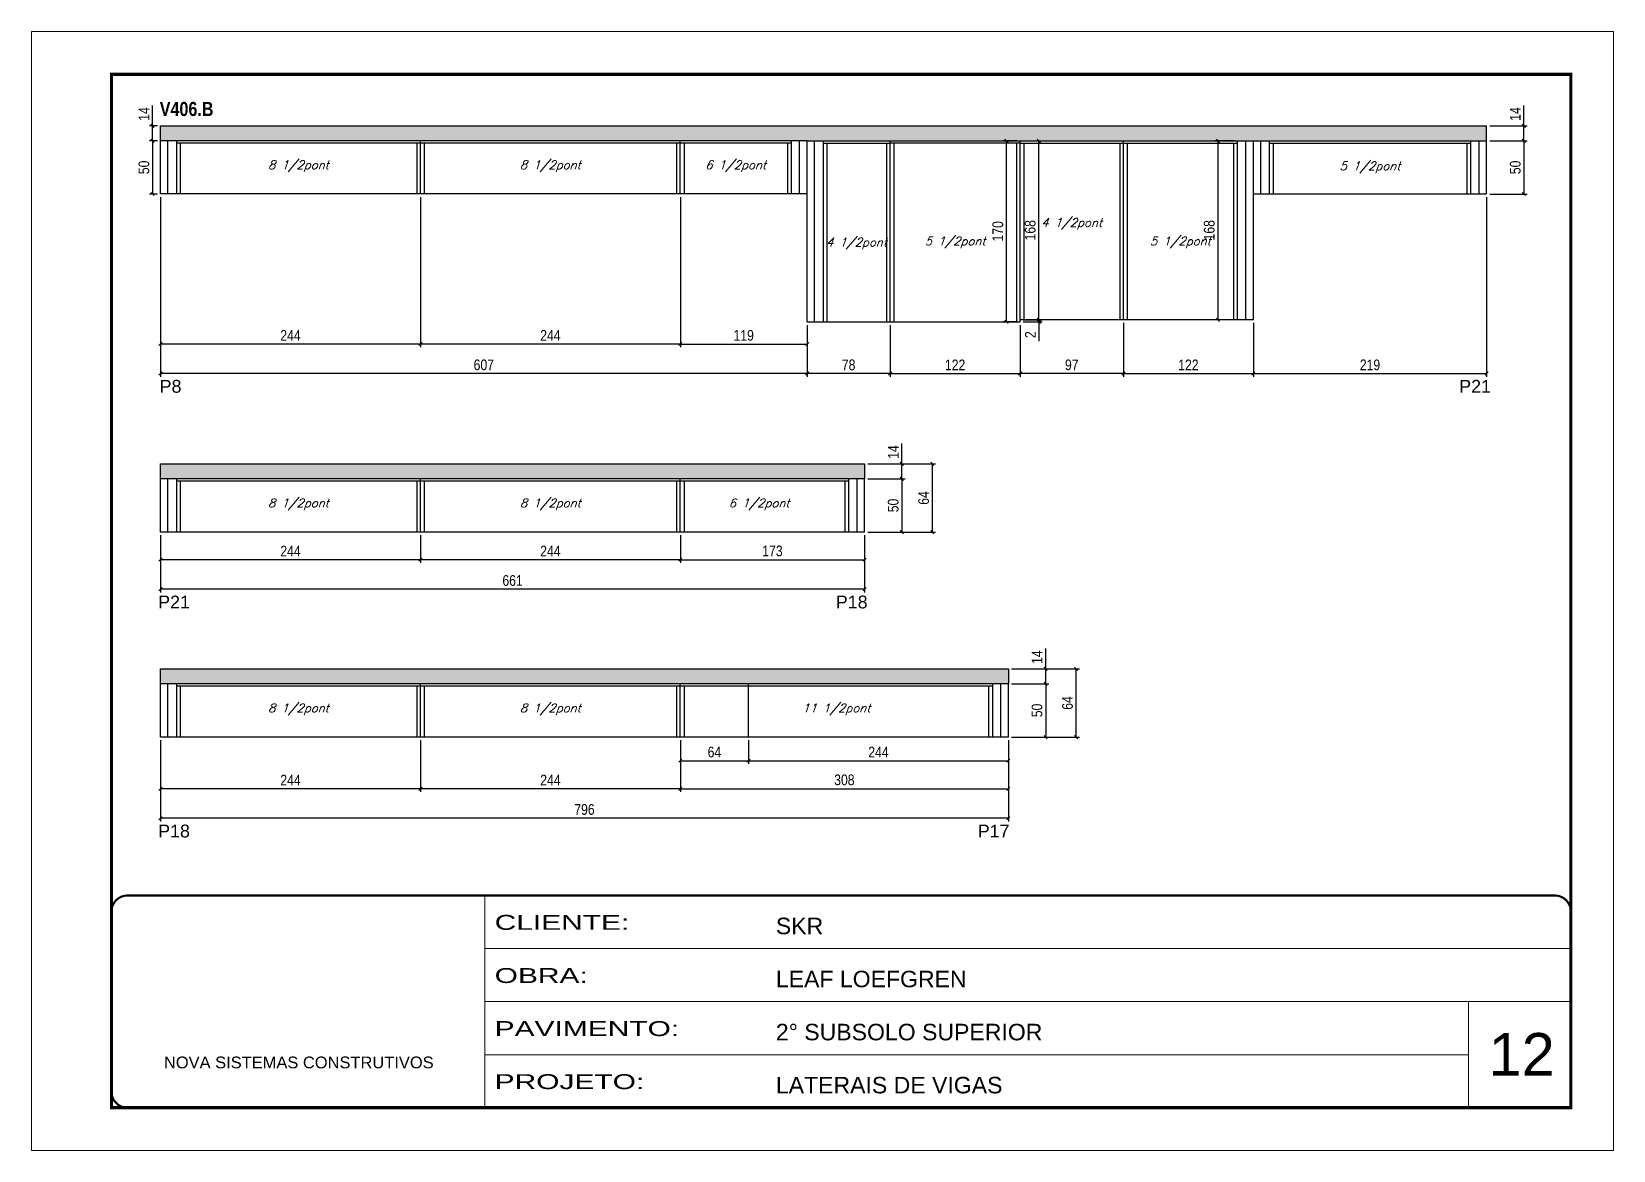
# Model space of a CAD drawing. Extents: x 3309 to 9590, y -2522 to 15424.
# Drawn here: x 8078 to 9563, y 11261 to 12311 of the extents above; entities that cross this region are included whole.
import ezdxf

# ---------------------------------------------------------------- set-up
doc = ezdxf.new("R2010")
doc.units = 0
doc.linetypes.add('CONTINUO', pattern=[0])
doc.linetypes.add('DASHED', pattern=[0.75, 0.5, -0.25])
for name, color, linetype in [('5', 5, 'Continuous'), ('COTA', 241, 'Continuous'), ('NOMENCLATURA', 7, 'Continuous'), ('Painéis', 200, 'Continuous'), ('SARR_2.2x7', 40, 'Continuous'), ('SARR_3.5x7', 81, 'Continuous'), ('texto', 7, 'Continuous')]:
    doc.layers.add(name, color=color, linetype=linetype)
for name, color, linetype, lineweight in [('CARIMBO', 255, 'Continuous', 9), ('Folhas', 255, 'Continuous', 9), ('SARRAFO DE PRESSAO', 251, 'DASHED', 9)]:
    doc.layers.add(name, color=color, linetype=linetype, lineweight=lineweight)
doc.styles.add('ARIAL', font='arial.ttf')
doc.styles.add('COTA TECNICA', font='techl___.ttf', dxfattribs={"height": 10})
doc.styles.add('Romans', font='romans.shx')
doc.styles.get("Standard").update_dxf_attribs({"font": 'arial.ttf'})
doc.styles.add('TECNICA', font='techb___.ttf', dxfattribs={"height": 10})
doc.styles.add('Tecnologia', font='')
doc.styles.get('Tecnologia').set_extended_font_data('Forgotten Futurist')
doc.dimstyles.new('PAINEL', dxfattribs={"dimtxt": 10, "dimasz": 3, "dimexe": 3, "dimexo": 3, "dimgap": 3, "dimtad": 1, "dimdec": 1, "dimzin": 12, "dimdsep": 46, "dimtxsty": 'COTA TECNICA', "dimblk1": 'OBLIQUE', "dimblk2": 'OBLIQUE', "dimsah": 1, "dimcen": 0.9, "dimclrd": 4, "dimclre": 4, "dimclrt": 240, "dimadec": 1, "dimazin": 3, "dimtfac": 1, "dimtdec": 1, "dimtmove": 0, "dimatfit": 3, "dimfxl": 1, "dimtolj": 1, "dimtzin": 12, "dimarcsym": 0})

msp = doc.modelspace()

# ---------------------------------------------------------------- texts
at = {"layer": '5', "linetype": 'Continuous'}
for s, rotation, p in [('P8', 359.99996, (8198.05, 11971.82)), ('P21', 359.99996, (9418.17, 11971.82)), ('P21', 0.00004, (8196.68, 11769.38)), ('P18', 0.00004, (8832.89, 11769.38)), ('P18', 0.00004, (8196.68, 11554.41)), ('P17', 0.00004, (8966.12, 11554.41))]:
    msp.add_text(s, height=12, rotation=rotation, dxfattribs=at).set_placement(p)
at = {"layer": 'CARIMBO', "style": 'ARIAL'}
msp.add_text('12', height=40, dxfattribs=at).set_placement((9445.73, 11330.85))
at = {"layer": 'NOMENCLATURA', "style": 'TECNICA'}
msp.add_text('V406.B', height=13.2, dxfattribs=at).set_placement((8198.15, 12231.53))
at = {"layer": 'texto', "color": 2, "char_height": 8, "attachment_point": 5, "style": 'Romans'}
for s, insert in [('{\\Q19;\\C256;8 1/2pont}', (8328.37, 12184.35)), ('{\\Q19;\\C256;8 1/2pont}', (8564.87, 12184.35)), ('{\\Q19;\\C256;6 1/2pont}', (8738.87, 12184.35)), ('{\\Q19;\\C256;5 1/2pont}', (9334.37, 12183.35)), ('{\\Q19;\\C256;4 1/2pont}', (9054.37, 12130.28)), ('{\\Q19;\\C256;4 1/2pont}', (8852.37, 12111.85)), ('{\\Q19;\\C256;5 1/2pont}', (8944.87, 12112.85)), ('{\\Q19;\\C256;5 1/2pont}', (9156.37, 12112.85)), ('{\\Q19;\\C256;8 1/2pont}', (8328.37, 11867.01)), ('{\\Q19;\\C256;8 1/2pont}', (8564.87, 11867.01)), ('{\\Q19;\\C256;6 1/2pont}', (8760.87, 11867.01)), ('{\\Q19;\\C256;8 1/2pont}', (8328.37, 11674.55)), ('{\\Q19;\\C256;8 1/2pont}', (8564.87, 11674.55)), ('{\\Q19;\\C256;11 1/2pont}', (8833.37, 11674.55))]:
    msp.add_mtext(s, dxfattribs=dict(at, insert=insert))

# ---------------------------------------------------------------- blocks, each defined once
blk = doc.blocks.new('9999999999')
at = {"color": 30, "linetype": 'CONTINUO'}
for p, q in [((98564.6, 34230.2), (98564.6, 34429.4)), ((98564.6, 34379.6), (99584, 34379.6)), ((98564.6, 34329.8), (99488, 34329.8)), ((99584, 34329.8), (99488, 34329.8)), ((99488, 34329.8), (99488, 34230.2)), ((98564.6, 34280), (99488, 34280))]:
    blk.add_line(p, q, dxfattribs=at)
at = {"color": 30, "linetype": 'CONTINUO', "const_width": 2}
blk.add_lwpolyline([(99584, 34230.2), (99584, 34414.4, 0.414214), (99569, 34429.4), (98229, 34429.4, 0.414214), (98214, 34414.4), (98214, 34245.2, 0.414214), (98229, 34230.2), (99584, 34230.2)], format="xyb", dxfattribs=at)
at = {"layer": 'Folhas'}
blk.add_lwpolyline([(98139, 34190.2), (99624, 34190.2), (99624, 35240.2), (98139, 35240.2)], close=True, dxfattribs=at)
at = {"layer": 'Folhas', "color": 30, "const_width": 3}
blk.add_lwpolyline([(98214, 34230.2), (99584, 34230.2), (99584, 35200.2), (98214, 35200.2)], close=True, dxfattribs=at)
at = {"color": 7, "linetype": 'Continuous', "ltscale": 5, "style": 'ARIAL'}
for s, height, p in [('SKR', 15.48, (98837.7, 34393.1)), ('LEAF LOEFGREN', 15.483, (98837.7, 34343.3)), ('2° SUBSOLO SUPERIOR', 15.483, (98837.7, 34293.5)), ('NOVA SISTEMAS CONSTRUTIVOS', 11.059, (98263.2, 34267.2)), ('LATERAIS DE VIGAS', 15.483, (98837.7, 34243.7))]:
    blk.add_text(s, height=height, dxfattribs=at).set_placement(p)
at = {"layer": 'Folhas', "color": 7, "style": 'Tecnologia', "width": 1.5}
for s, p in [('CLIENTE:', (98573.7, 34397.2)), ('OBRA:', (98573.7, 34347.3)), ('PAVIMENTO:', (98573.7, 34297.5)), ('PROJETO:', (98573.7, 34247.7))]:
    blk.add_text(s, height=14, dxfattribs=at).set_placement(p)
blk = doc.blocks.new('_Oblique')
at = {"color": 0, "linetype": 'ByBlock', "lineweight": -2}
blk.add_line((-0.5, -0.5), (0.5, 0.5), dxfattribs=at)
blk = doc.blocks.new('*D938')
at = {"layer": 'COTA', "color": 4, "linetype": 'ByBlock', "lineweight": -2, "transparency": 16777216}
for p, q in [((9443.9, 12155.3), (9443.9, 11986.8)), ((9224.9, 12037.3), (9224.9, 11986.8)), ((9224.9, 11989.8), (9443.9, 11989.8))]:
    blk.add_line(p, q, dxfattribs=at)
at = {"layer": 'Defpoints', "color": 0, "linetype": 'ByBlock', "transparency": 16777216}
for p in [(9443.9, 12158.3), (9224.9, 12040.3), (9443.9, 11989.8)]:
    blk.add_point(p, dxfattribs=at)
at = {"layer": 'COTA', "color": 4, "linetype": 'ByBlock', "lineweight": -2, "transparency": 16777216, "xscale": 3, "yscale": 3, "zscale": 3, "rotation": 180}
blk.add_blockref('_Oblique', (9224.9, 11989.8), dxfattribs=at)
at = {"layer": 'COTA', "color": 4, "linetype": 'ByBlock', "lineweight": -2, "transparency": 16777216, "xscale": 3, "yscale": 3, "zscale": 3}
blk.add_blockref('_Oblique', (9443.9, 11989.8), dxfattribs=at)
at = {"layer": 'COTA', "color": 240, "linetype": 'ByBlock', "transparency": 16777216, "insert": (9334.4, 11997.9), "char_height": 10, "attachment_point": 5, "style": 'COTA TECNICA'}
blk.add_mtext('\\A1;219', dxfattribs=at)
blk = doc.blocks.new('*D939')
at = {"layer": 'COTA', "color": 4, "lineweight": -2, "transparency": 16777216}
for p, q in [((9446.9, 12208.3), (9481.9, 12208.3)), ((9478.9, 12208.3), (9478.9, 12158.3)), ((9446.9, 12158.3), (9481.9, 12158.3))]:
    blk.add_line(p, q, dxfattribs=at)
at = {"layer": 'Defpoints', "color": 0, "transparency": 16777216}
for p in [(9443.9, 12208.3), (9443.9, 12158.3), (9478.9, 12158.3)]:
    blk.add_point(p, dxfattribs=at)
at = {"layer": 'COTA', "color": 4, "lineweight": -2, "transparency": 16777216, "xscale": 3, "yscale": 3, "zscale": 3}
for p, rotation in [((9478.9, 12208.3), 90), ((9478.9, 12158.3), 270)]:
    blk.add_blockref('_Oblique', p, dxfattribs=dict(at, rotation=rotation))
at = {"layer": 'COTA', "color": 240, "transparency": 16777216, "insert": (9470.8, 12183.3), "char_height": 10, "attachment_point": 5, "rotation": 90, "style": 'COTA TECNICA'}
blk.add_mtext('\\A1;50', dxfattribs=at)
blk = doc.blocks.new('*D940')
at = {"layer": 'COTA', "color": 4, "lineweight": -2, "transparency": 16777216}
for p, q in [((9478.9, 12222.3), (9478.9, 12241.5)), ((9446.9, 12222.3), (9481.9, 12222.3)), ((9478.9, 12208.3), (9478.9, 12222.3)), ((9446.9, 12208.3), (9481.9, 12208.3))]:
    blk.add_line(p, q, dxfattribs=at)
at = {"layer": 'Defpoints', "color": 0, "transparency": 16777216}
for p in [(9443.9, 12222.3), (9478.9, 12222.3), (9443.9, 12208.3)]:
    blk.add_point(p, dxfattribs=at)
at = {"layer": 'COTA', "color": 4, "lineweight": -2, "transparency": 16777216, "xscale": 3, "yscale": 3, "zscale": 3}
for p, rotation in [((9478.9, 12222.3), 90), ((9478.9, 12208.3), 270)]:
    blk.add_blockref('_Oblique', p, dxfattribs=dict(at, rotation=rotation))
at = {"layer": 'COTA', "color": 240, "transparency": 16777216, "insert": (9470.8, 12233.4), "char_height": 10, "attachment_point": 5, "rotation": 90, "style": 'COTA TECNICA'}
blk.add_mtext('\\A1;14', dxfattribs=at)
blk = doc.blocks.new('*D941')
at = {"layer": 'COTA', "color": 4, "lineweight": -2, "transparency": 16777216}
for p, q in [((9102.9, 12037.3), (9102.9, 11986.8)), ((9224.9, 12037.3), (9224.9, 11986.8)), ((9102.9, 11989.8), (9224.9, 11989.8))]:
    blk.add_line(p, q, dxfattribs=at)
at = {"layer": 'Defpoints', "color": 0, "transparency": 16777216}
for p in [(9102.9, 12040.3), (9224.9, 12040.3), (9224.9, 11989.8)]:
    blk.add_point(p, dxfattribs=at)
at = {"layer": 'COTA', "color": 4, "lineweight": -2, "transparency": 16777216, "xscale": 3, "yscale": 3, "zscale": 3, "rotation": 180}
blk.add_blockref('_Oblique', (9102.9, 11989.8), dxfattribs=at)
at = {"layer": 'COTA', "color": 4, "lineweight": -2, "transparency": 16777216, "xscale": 3, "yscale": 3, "zscale": 3}
blk.add_blockref('_Oblique', (9224.9, 11989.8), dxfattribs=at)
at = {"layer": 'COTA', "color": 240, "transparency": 16777216, "insert": (9163.9, 11997.9), "char_height": 10, "attachment_point": 5, "style": 'COTA TECNICA'}
blk.add_mtext('\\A1;122', dxfattribs=at)
blk = doc.blocks.new('*D942')
at = {"layer": 'COTA', "color": 4, "lineweight": -2, "transparency": 16777216}
for p, q in [((8883.9, 12035.3), (8883.9, 11986.8)), ((9005.9, 12035.3), (9005.9, 11986.8)), ((8883.9, 11989.8), (9005.9, 11989.8))]:
    blk.add_line(p, q, dxfattribs=at)
at = {"layer": 'Defpoints', "color": 0, "transparency": 16777216}
for p in [(8883.9, 12038.3), (9005.9, 12038.3), (9005.9, 11989.8)]:
    blk.add_point(p, dxfattribs=at)
at = {"layer": 'COTA', "color": 4, "lineweight": -2, "transparency": 16777216, "xscale": 3, "yscale": 3, "zscale": 3, "rotation": 180}
blk.add_blockref('_Oblique', (8883.9, 11989.8), dxfattribs=at)
at = {"layer": 'COTA', "color": 4, "lineweight": -2, "transparency": 16777216, "xscale": 3, "yscale": 3, "zscale": 3}
blk.add_blockref('_Oblique', (9005.9, 11989.8), dxfattribs=at)
at = {"layer": 'COTA', "color": 240, "transparency": 16777216, "insert": (8944.9, 11997.9), "char_height": 10, "attachment_point": 5, "style": 'COTA TECNICA'}
blk.add_mtext('\\A1;122', dxfattribs=at)
blk = doc.blocks.new('*D943')
at = {"layer": 'COTA', "color": 4, "lineweight": -2, "transparency": 16777216}
for p, q in [((9005.9, 12035.3), (9005.9, 11986.8)), ((9102.9, 12037.3), (9102.9, 11986.8)), ((9102.9, 11989.8), (9005.9, 11989.8))]:
    blk.add_line(p, q, dxfattribs=at)
at = {"layer": 'Defpoints', "color": 0, "transparency": 16777216}
for p in [(9005.9, 12038.3), (9102.9, 12040.3), (9005.9, 11989.8)]:
    blk.add_point(p, dxfattribs=at)
at = {"layer": 'COTA', "color": 4, "lineweight": -2, "transparency": 16777216, "xscale": 3, "yscale": 3, "zscale": 3, "rotation": 180}
blk.add_blockref('_Oblique', (9005.9, 11989.8), dxfattribs=at)
at = {"layer": 'COTA', "color": 4, "lineweight": -2, "transparency": 16777216, "xscale": 3, "yscale": 3, "zscale": 3}
blk.add_blockref('_Oblique', (9102.9, 11989.8), dxfattribs=at)
at = {"layer": 'COTA', "color": 240, "transparency": 16777216, "insert": (9054.4, 11997.9), "char_height": 10, "attachment_point": 5, "style": 'COTA TECNICA'}
blk.add_mtext('\\A1;97', dxfattribs=at)
blk = doc.blocks.new('*D944')
at = {"layer": 'COTA', "color": 4, "lineweight": -2, "transparency": 16777216}
for p, q in [((8805.9, 12035.3), (8805.9, 11986.8)), ((8883.9, 12035.3), (8883.9, 11986.8)), ((8883.9, 11989.8), (8805.9, 11989.8))]:
    blk.add_line(p, q, dxfattribs=at)
at = {"layer": 'Defpoints', "color": 0, "transparency": 16777216}
for p in [(8805.9, 12038.3), (8883.9, 12038.3), (8805.9, 11989.8)]:
    blk.add_point(p, dxfattribs=at)
at = {"layer": 'COTA', "color": 4, "lineweight": -2, "transparency": 16777216, "xscale": 3, "yscale": 3, "zscale": 3, "rotation": 180}
blk.add_blockref('_Oblique', (8805.9, 11989.8), dxfattribs=at)
at = {"layer": 'COTA', "color": 4, "lineweight": -2, "transparency": 16777216, "xscale": 3, "yscale": 3, "zscale": 3}
blk.add_blockref('_Oblique', (8883.9, 11989.8), dxfattribs=at)
at = {"layer": 'COTA', "color": 240, "transparency": 16777216, "insert": (8844.9, 11997.9), "char_height": 10, "attachment_point": 5, "style": 'COTA TECNICA'}
blk.add_mtext('\\A1;78', dxfattribs=at)
blk = doc.blocks.new('*D945')
at = {"layer": 'COTA', "color": 4, "lineweight": -2, "transparency": 16777216}
for p, q in [((9008.9, 12208.3), (9026.5, 12208.3)), ((9023.5, 12040.3), (9023.5, 12208.3)), ((9008.9, 12040.3), (9026.5, 12040.3))]:
    blk.add_line(p, q, dxfattribs=at)
at = {"layer": 'Defpoints', "color": 0, "transparency": 16777216}
for p in [(9005.9, 12208.3), (9023.5, 12208.3), (9005.9, 12040.3)]:
    blk.add_point(p, dxfattribs=at)
at = {"layer": 'COTA', "color": 4, "lineweight": -2, "transparency": 16777216, "xscale": 3, "yscale": 3, "zscale": 3}
for p, rotation in [((9023.5, 12208.3), 90), ((9023.5, 12040.3), 270)]:
    blk.add_blockref('_Oblique', p, dxfattribs=dict(at, rotation=rotation))
at = {"layer": 'COTA', "color": 240, "transparency": 16777216, "insert": (9015.4, 12124.3), "char_height": 10, "attachment_point": 5, "rotation": 90, "style": 'COTA TECNICA'}
blk.add_mtext('\\A1;168', dxfattribs=at)
blk = doc.blocks.new('*D946')
at = {"layer": 'COTA', "color": 4, "lineweight": -2, "transparency": 16777216}
for p, q in [((9206.9, 12208.3), (9188.7, 12208.3)), ((9191.7, 12040.3), (9191.7, 12208.3)), ((9206.9, 12040.3), (9188.7, 12040.3))]:
    blk.add_line(p, q, dxfattribs=at)
at = {"layer": 'Defpoints', "color": 0, "transparency": 16777216}
for p in [(9191.7, 12208.3), (9209.9, 12208.3), (9209.9, 12040.3)]:
    blk.add_point(p, dxfattribs=at)
at = {"layer": 'COTA', "color": 4, "lineweight": -2, "transparency": 16777216, "xscale": 3, "yscale": 3, "zscale": 3}
for p, rotation in [((9191.7, 12208.3), 90), ((9191.7, 12040.3), 270)]:
    blk.add_blockref('_Oblique', p, dxfattribs=dict(at, rotation=rotation))
at = {"layer": 'COTA', "color": 240, "transparency": 16777216, "insert": (9183.5, 12124.3), "char_height": 10, "attachment_point": 5, "rotation": 90, "style": 'COTA TECNICA'}
blk.add_mtext('\\A1;168', dxfattribs=at)
blk = doc.blocks.new('*D947')
at = {"layer": 'COTA', "color": 4, "lineweight": -2, "transparency": 16777216}
for p, q in [((9002.9, 12208.3), (8990.1, 12208.3)), ((8993.1, 12038.3), (8993.1, 12208.3)), ((9002.9, 12038.3), (8990.1, 12038.3))]:
    blk.add_line(p, q, dxfattribs=at)
at = {"layer": 'Defpoints', "color": 0, "transparency": 16777216}
for p in [(8993.1, 12208.3), (9005.9, 12208.3), (9005.9, 12038.3)]:
    blk.add_point(p, dxfattribs=at)
at = {"layer": 'COTA', "color": 4, "lineweight": -2, "transparency": 16777216, "xscale": 3, "yscale": 3, "zscale": 3}
for p, rotation in [((8993.1, 12208.3), 90), ((8993.1, 12038.3), 270)]:
    blk.add_blockref('_Oblique', p, dxfattribs=dict(at, rotation=rotation))
at = {"layer": 'COTA', "color": 240, "transparency": 16777216, "insert": (8985, 12123.3), "char_height": 10, "attachment_point": 5, "rotation": 90, "style": 'COTA TECNICA'}
blk.add_mtext('\\A1;170', dxfattribs=at)
blk = doc.blocks.new('*D977')
at = {"layer": 'COTA', "color": 4, "linetype": 'ByBlock', "lineweight": -2, "transparency": 16777216}
for p, q in [((8442.9, 12155.3), (8442.9, 12014.5)), ((8686.9, 12155.3), (8686.9, 12014.5)), ((8686.9, 12017.5), (8442.9, 12017.5))]:
    blk.add_line(p, q, dxfattribs=at)
at = {"layer": 'Defpoints', "color": 0, "linetype": 'ByBlock', "transparency": 16777216}
for p in [(8442.9, 12158.3), (8686.9, 12158.3), (8442.9, 12017.5)]:
    blk.add_point(p, dxfattribs=at)
at = {"layer": 'COTA', "color": 4, "linetype": 'ByBlock', "lineweight": -2, "transparency": 16777216, "xscale": 3, "yscale": 3, "zscale": 3, "rotation": 180}
blk.add_blockref('_Oblique', (8442.9, 12017.5), dxfattribs=at)
at = {"layer": 'COTA', "color": 4, "linetype": 'ByBlock', "lineweight": -2, "transparency": 16777216, "xscale": 3, "yscale": 3, "zscale": 3}
blk.add_blockref('_Oblique', (8686.9, 12017.5), dxfattribs=at)
at = {"layer": 'COTA', "color": 240, "linetype": 'ByBlock', "transparency": 16777216, "insert": (8564.9, 12025.6), "char_height": 10, "attachment_point": 5, "style": 'COTA TECNICA'}
blk.add_mtext('\\A1;244', dxfattribs=at)
blk = doc.blocks.new('*D978')
at = {"layer": 'COTA', "color": 4, "linetype": 'ByBlock', "lineweight": -2, "transparency": 16777216}
for p, q in [((8198.9, 12155.3), (8198.9, 12014.5)), ((8442.9, 12155.3), (8442.9, 12014.5)), ((8442.9, 12017.5), (8198.9, 12017.5))]:
    blk.add_line(p, q, dxfattribs=at)
at = {"layer": 'Defpoints', "color": 0, "linetype": 'ByBlock', "transparency": 16777216}
for p in [(8198.9, 12158.3), (8442.9, 12158.3), (8198.9, 12017.5)]:
    blk.add_point(p, dxfattribs=at)
at = {"layer": 'COTA', "color": 4, "linetype": 'ByBlock', "lineweight": -2, "transparency": 16777216, "xscale": 3, "yscale": 3, "zscale": 3, "rotation": 180}
blk.add_blockref('_Oblique', (8198.9, 12017.5), dxfattribs=at)
at = {"layer": 'COTA', "color": 4, "linetype": 'ByBlock', "lineweight": -2, "transparency": 16777216, "xscale": 3, "yscale": 3, "zscale": 3}
blk.add_blockref('_Oblique', (8442.9, 12017.5), dxfattribs=at)
at = {"layer": 'COTA', "color": 240, "linetype": 'ByBlock', "transparency": 16777216, "insert": (8320.9, 12025.6), "char_height": 10, "attachment_point": 5, "style": 'COTA TECNICA'}
blk.add_mtext('\\A1;244', dxfattribs=at)
blk = doc.blocks.new('*D979')
at = {"layer": 'COTA', "color": 4, "lineweight": -2, "transparency": 16777216}
for p, q in [((8686.9, 12155.3), (8686.9, 12014.5)), ((8805.9, 12035.3), (8805.9, 12014.5)), ((8686.9, 12017.5), (8805.9, 12017.5))]:
    blk.add_line(p, q, dxfattribs=at)
at = {"layer": 'Defpoints', "color": 0, "transparency": 16777216}
for p in [(8686.9, 12158.3, 0), (8805.9, 12038.3, 0), (8805.9, 12017.5)]:
    blk.add_point(p, dxfattribs=at)
at = {"layer": 'COTA', "color": 4, "lineweight": -2, "transparency": 16777216, "xscale": 3, "yscale": 3, "zscale": 3, "rotation": 180}
blk.add_blockref('_Oblique', (8686.9, 12017.5), dxfattribs=at)
at = {"layer": 'COTA', "color": 4, "lineweight": -2, "transparency": 16777216, "xscale": 3, "yscale": 3, "zscale": 3}
blk.add_blockref('_Oblique', (8805.9, 12017.5), dxfattribs=at)
at = {"layer": 'COTA', "color": 240, "transparency": 16777216, "insert": (8746.4, 12025.6), "char_height": 10, "attachment_point": 5, "style": 'COTA TECNICA'}
blk.add_mtext('\\A1;119', dxfattribs=at)
blk = doc.blocks.new('*D980')
at = {"layer": 'COTA', "color": 4, "lineweight": -2, "transparency": 16777216}
for p, q in [((9008.9, 12040.3), (9026.5, 12040.3)), ((9008.9, 12038.3), (9026.5, 12038.3)), ((9023.5, 12040.3), (9023.5, 12043.3)), ((9023.5, 12040.3), (9023.5, 12038.3)), ((9023.5, 12038.3), (9023.5, 12020.2))]:
    blk.add_line(p, q, dxfattribs=at)
at = {"layer": 'Defpoints', "color": 0, "transparency": 16777216}
for p in [(9005.9, 12040.3), (9005.9, 12038.3), (9023.5, 12038.3)]:
    blk.add_point(p, dxfattribs=at)
at = {"layer": 'COTA', "color": 4, "lineweight": -2, "transparency": 16777216, "xscale": 3, "yscale": 3, "zscale": 3}
for p, rotation in [((9023.5, 12040.3), 270), ((9023.5, 12038.3), 90)]:
    blk.add_blockref('_Oblique', p, dxfattribs=dict(at, rotation=rotation))
at = {"layer": 'COTA', "color": 240, "transparency": 16777216, "insert": (9015.5, 12026.3), "char_height": 10, "attachment_point": 5, "rotation": 90, "style": 'COTA TECNICA'}
blk.add_mtext('\\A1;2', dxfattribs=at)
blk = doc.blocks.new('*D981')
at = {"layer": 'COTA', "color": 4, "lineweight": -2, "transparency": 16777216}
for p, q in [((8198.9, 12155.3), (8198.9, 11986.8)), ((8805.9, 12035.3), (8805.9, 11986.8)), ((8805.9, 11989.8), (8198.9, 11989.8))]:
    blk.add_line(p, q, dxfattribs=at)
at = {"layer": 'Defpoints', "color": 0, "transparency": 16777216}
for p in [(8198.9, 12158.3), (8805.9, 12038.3), (8198.9, 11989.8)]:
    blk.add_point(p, dxfattribs=at)
at = {"layer": 'COTA', "color": 4, "lineweight": -2, "transparency": 16777216, "xscale": 3, "yscale": 3, "zscale": 3, "rotation": 180}
blk.add_blockref('_Oblique', (8198.9, 11989.8), dxfattribs=at)
at = {"layer": 'COTA', "color": 4, "lineweight": -2, "transparency": 16777216, "xscale": 3, "yscale": 3, "zscale": 3}
blk.add_blockref('_Oblique', (8805.9, 11989.8), dxfattribs=at)
at = {"layer": 'COTA', "color": 240, "transparency": 16777216, "insert": (8502.4, 11997.9), "char_height": 10, "attachment_point": 5, "style": 'COTA TECNICA'}
blk.add_mtext('\\A1;607', dxfattribs=at)
blk = doc.blocks.new('*D985')
at = {"layer": 'COTA', "color": 4, "linetype": 'ByBlock', "lineweight": -2, "transparency": 16777216}
for p, q in [((8442.9, 11838), (8442.9, 11812.1)), ((8686.9, 11838), (8686.9, 11812.1)), ((8686.9, 11815.1), (8442.9, 11815.1))]:
    blk.add_line(p, q, dxfattribs=at)
at = {"layer": 'Defpoints', "color": 0, "linetype": 'ByBlock', "transparency": 16777216}
for p in [(8442.9, 11841), (8686.9, 11841), (8442.9, 11815.1)]:
    blk.add_point(p, dxfattribs=at)
at = {"layer": 'COTA', "color": 4, "linetype": 'ByBlock', "lineweight": -2, "transparency": 16777216, "xscale": 3, "yscale": 3, "zscale": 3, "rotation": 180}
blk.add_blockref('_Oblique', (8442.9, 11815.1), dxfattribs=at)
at = {"layer": 'COTA', "color": 4, "linetype": 'ByBlock', "lineweight": -2, "transparency": 16777216, "xscale": 3, "yscale": 3, "zscale": 3}
blk.add_blockref('_Oblique', (8686.9, 11815.1), dxfattribs=at)
at = {"layer": 'COTA', "color": 240, "linetype": 'ByBlock', "transparency": 16777216, "insert": (8564.9, 11823.2), "char_height": 10, "attachment_point": 5, "style": 'COTA TECNICA'}
blk.add_mtext('\\A1;244', dxfattribs=at)
blk = doc.blocks.new('*D986')
at = {"layer": 'COTA', "color": 4, "linetype": 'ByBlock', "lineweight": -2, "transparency": 16777216}
for p, q in [((8198.9, 11838), (8198.9, 11812.1)), ((8442.9, 11838), (8442.9, 11812.1)), ((8442.9, 11815.1), (8198.9, 11815.1))]:
    blk.add_line(p, q, dxfattribs=at)
at = {"layer": 'Defpoints', "color": 0, "linetype": 'ByBlock', "transparency": 16777216}
for p in [(8198.9, 11841), (8442.9, 11841), (8198.9, 11815.1)]:
    blk.add_point(p, dxfattribs=at)
at = {"layer": 'COTA', "color": 4, "linetype": 'ByBlock', "lineweight": -2, "transparency": 16777216, "xscale": 3, "yscale": 3, "zscale": 3, "rotation": 180}
blk.add_blockref('_Oblique', (8198.9, 11815.1), dxfattribs=at)
at = {"layer": 'COTA', "color": 4, "linetype": 'ByBlock', "lineweight": -2, "transparency": 16777216, "xscale": 3, "yscale": 3, "zscale": 3}
blk.add_blockref('_Oblique', (8442.9, 11815.1), dxfattribs=at)
at = {"layer": 'COTA', "color": 240, "linetype": 'ByBlock', "transparency": 16777216, "insert": (8320.9, 11823.2), "char_height": 10, "attachment_point": 5, "style": 'COTA TECNICA'}
blk.add_mtext('\\A1;244', dxfattribs=at)
blk = doc.blocks.new('*D988')
at = {"layer": 'COTA', "color": 4, "linetype": 'ByBlock', "lineweight": -2, "transparency": 16777216}
for p, q in [((8198.9, 11838), (8198.9, 11784.4)), ((8859.9, 11838), (8859.9, 11784.4)), ((8859.9, 11787.4), (8198.9, 11787.4))]:
    blk.add_line(p, q, dxfattribs=at)
at = {"layer": 'Defpoints', "color": 0, "linetype": 'ByBlock', "transparency": 16777216}
for p in [(8198.9, 11841), (8859.9, 11841), (8198.9, 11787.4)]:
    blk.add_point(p, dxfattribs=at)
at = {"layer": 'COTA', "color": 4, "linetype": 'ByBlock', "lineweight": -2, "transparency": 16777216, "xscale": 3, "yscale": 3, "zscale": 3, "rotation": 180}
blk.add_blockref('_Oblique', (8198.9, 11787.4), dxfattribs=at)
at = {"layer": 'COTA', "color": 4, "linetype": 'ByBlock', "lineweight": -2, "transparency": 16777216, "xscale": 3, "yscale": 3, "zscale": 3}
blk.add_blockref('_Oblique', (8859.9, 11787.4), dxfattribs=at)
at = {"layer": 'COTA', "color": 240, "linetype": 'ByBlock', "transparency": 16777216, "insert": (8529.4, 11795.5), "char_height": 10, "attachment_point": 5, "style": 'COTA TECNICA'}
blk.add_mtext('\\A1;661', dxfattribs=at)
blk = doc.blocks.new('*D987')
at = {"layer": 'COTA', "color": 4, "lineweight": -2, "transparency": 16777216}
for p, q in [((8686.9, 11838), (8686.9, 11812.1)), ((8859.9, 11838), (8859.9, 11812.1)), ((8686.9, 11815.1), (8859.9, 11815.1))]:
    blk.add_line(p, q, dxfattribs=at)
at = {"layer": 'Defpoints', "color": 0, "transparency": 16777216}
for p in [(8686.9, 11841, 0), (8859.9, 11841, 0), (8859.9, 11815.1)]:
    blk.add_point(p, dxfattribs=at)
at = {"layer": 'COTA', "color": 4, "lineweight": -2, "transparency": 16777216, "xscale": 3, "yscale": 3, "zscale": 3, "rotation": 180}
blk.add_blockref('_Oblique', (8686.9, 11815.1), dxfattribs=at)
at = {"layer": 'COTA', "color": 4, "lineweight": -2, "transparency": 16777216, "xscale": 3, "yscale": 3, "zscale": 3}
blk.add_blockref('_Oblique', (8859.9, 11815.1), dxfattribs=at)
at = {"layer": 'COTA', "color": 240, "transparency": 16777216, "insert": (8773.4, 11823.3), "char_height": 10, "attachment_point": 5, "style": 'COTA TECNICA'}
blk.add_mtext('\\A1;173', dxfattribs=at)
blk = doc.blocks.new('*D982')
at = {"layer": 'COTA', "color": 4, "lineweight": -2, "transparency": 16777216}
for p, q in [((8862.9, 11891), (8897.9, 11891)), ((8894.9, 11891), (8894.9, 11841)), ((8862.9, 11841), (8897.9, 11841))]:
    blk.add_line(p, q, dxfattribs=at)
at = {"layer": 'Defpoints', "color": 0, "transparency": 16777216}
for p in [(8859.9, 11891, 0), (8859.9, 11841, 0), (8894.9, 11841)]:
    blk.add_point(p, dxfattribs=at)
at = {"layer": 'COTA', "color": 4, "lineweight": -2, "transparency": 16777216, "xscale": 3, "yscale": 3, "zscale": 3}
for p, rotation in [((8894.9, 11891), 90), ((8894.9, 11841), 270)]:
    blk.add_blockref('_Oblique', p, dxfattribs=dict(at, rotation=rotation))
at = {"layer": 'COTA', "color": 240, "transparency": 16777216, "insert": (8886.8, 11866), "char_height": 10, "attachment_point": 5, "rotation": 90, "style": 'COTA TECNICA'}
blk.add_mtext('\\A1;50', dxfattribs=at)
blk = doc.blocks.new('*D983')
at = {"layer": 'COTA', "color": 4, "lineweight": -2, "transparency": 16777216}
for p, q in [((8894.9, 11905), (8894.9, 11924.1)), ((8862.9, 11905), (8897.9, 11905)), ((8894.9, 11891), (8894.9, 11905)), ((8862.9, 11891), (8897.9, 11891))]:
    blk.add_line(p, q, dxfattribs=at)
at = {"layer": 'Defpoints', "color": 0, "transparency": 16777216}
for p in [(8859.9, 11905, 0), (8894.9, 11905), (8859.9, 11891, 0)]:
    blk.add_point(p, dxfattribs=at)
at = {"layer": 'COTA', "color": 4, "lineweight": -2, "transparency": 16777216, "xscale": 3, "yscale": 3, "zscale": 3}
for p, rotation in [((8894.9, 11905), 90), ((8894.9, 11891), 270)]:
    blk.add_blockref('_Oblique', p, dxfattribs=dict(at, rotation=rotation))
at = {"layer": 'COTA', "color": 240, "transparency": 16777216, "insert": (8886.9, 11916.1), "char_height": 10, "attachment_point": 5, "rotation": 90, "style": 'COTA TECNICA'}
blk.add_mtext('\\A1;14', dxfattribs=at)
blk = doc.blocks.new('*D984')
at = {"layer": 'COTA', "color": 4, "lineweight": -2, "transparency": 16777216}
for p, q in [((8862.9, 11905), (8926.5, 11905)), ((8923.5, 11841), (8923.5, 11905)), ((8862.9, 11841), (8926.5, 11841))]:
    blk.add_line(p, q, dxfattribs=at)
at = {"layer": 'Defpoints', "color": 0, "transparency": 16777216}
for p in [(8859.9, 11905, 0), (8923.5, 11905), (8859.9, 11841, 0)]:
    blk.add_point(p, dxfattribs=at)
at = {"layer": 'COTA', "color": 4, "lineweight": -2, "transparency": 16777216, "xscale": 3, "yscale": 3, "zscale": 3}
for p, rotation in [((8923.5, 11905), 90), ((8923.5, 11841), 270)]:
    blk.add_blockref('_Oblique', p, dxfattribs=dict(at, rotation=rotation))
at = {"layer": 'COTA', "color": 240, "transparency": 16777216, "insert": (8915.4, 11873), "char_height": 10, "attachment_point": 5, "rotation": 90, "style": 'COTA TECNICA'}
blk.add_mtext('\\A1;64', dxfattribs=at)
blk = doc.blocks.new('*D989')
at = {"layer": 'COTA', "color": 4, "linetype": 'ByBlock', "lineweight": -2, "transparency": 16777216}
for p, q in [((8442.9, 11645.6), (8442.9, 11597.1)), ((8686.9, 11645.6), (8686.9, 11597.1)), ((8686.9, 11600.1), (8442.9, 11600.1))]:
    blk.add_line(p, q, dxfattribs=at)
at = {"layer": 'Defpoints', "color": 0, "linetype": 'ByBlock', "transparency": 16777216}
for p in [(8442.9, 11648.6), (8686.9, 11648.6), (8442.9, 11600.1)]:
    blk.add_point(p, dxfattribs=at)
at = {"layer": 'COTA', "color": 4, "linetype": 'ByBlock', "lineweight": -2, "transparency": 16777216, "xscale": 3, "yscale": 3, "zscale": 3, "rotation": 180}
blk.add_blockref('_Oblique', (8442.9, 11600.1), dxfattribs=at)
at = {"layer": 'COTA', "color": 4, "linetype": 'ByBlock', "lineweight": -2, "transparency": 16777216, "xscale": 3, "yscale": 3, "zscale": 3}
blk.add_blockref('_Oblique', (8686.9, 11600.1), dxfattribs=at)
at = {"layer": 'COTA', "color": 240, "linetype": 'ByBlock', "transparency": 16777216, "insert": (8564.9, 11608.2), "char_height": 10, "attachment_point": 5, "style": 'COTA TECNICA'}
blk.add_mtext('\\A1;244', dxfattribs=at)
blk = doc.blocks.new('*D990')
at = {"layer": 'COTA', "color": 4, "linetype": 'ByBlock', "lineweight": -2, "transparency": 16777216}
for p, q in [((8198.9, 11645.6), (8198.9, 11597.1)), ((8442.9, 11645.6), (8442.9, 11597.1)), ((8442.9, 11600.1), (8198.9, 11600.1))]:
    blk.add_line(p, q, dxfattribs=at)
at = {"layer": 'Defpoints', "color": 0, "linetype": 'ByBlock', "transparency": 16777216}
for p in [(8198.9, 11648.6), (8442.9, 11648.6), (8198.9, 11600.1)]:
    blk.add_point(p, dxfattribs=at)
at = {"layer": 'COTA', "color": 4, "linetype": 'ByBlock', "lineweight": -2, "transparency": 16777216, "xscale": 3, "yscale": 3, "zscale": 3, "rotation": 180}
blk.add_blockref('_Oblique', (8198.9, 11600.1), dxfattribs=at)
at = {"layer": 'COTA', "color": 4, "linetype": 'ByBlock', "lineweight": -2, "transparency": 16777216, "xscale": 3, "yscale": 3, "zscale": 3}
blk.add_blockref('_Oblique', (8442.9, 11600.1), dxfattribs=at)
at = {"layer": 'COTA', "color": 240, "linetype": 'ByBlock', "transparency": 16777216, "insert": (8320.9, 11608.2), "char_height": 10, "attachment_point": 5, "style": 'COTA TECNICA'}
blk.add_mtext('\\A1;244', dxfattribs=at)
blk = doc.blocks.new('*D994')
at = {"layer": 'COTA', "color": 4, "linetype": 'ByBlock', "lineweight": -2, "transparency": 16777216}
for p, q in [((8198.9, 11645.6), (8198.9, 11569.4)), ((8994.9, 11645.6), (8994.9, 11569.4)), ((8994.9, 11572.4), (8198.9, 11572.4))]:
    blk.add_line(p, q, dxfattribs=at)
at = {"layer": 'Defpoints', "color": 0, "linetype": 'ByBlock', "transparency": 16777216}
for p in [(8198.9, 11648.6), (8994.9, 11648.6), (8198.9, 11572.4)]:
    blk.add_point(p, dxfattribs=at)
at = {"layer": 'COTA', "color": 4, "linetype": 'ByBlock', "lineweight": -2, "transparency": 16777216, "xscale": 3, "yscale": 3, "zscale": 3, "rotation": 180}
blk.add_blockref('_Oblique', (8198.9, 11572.4), dxfattribs=at)
at = {"layer": 'COTA', "color": 4, "linetype": 'ByBlock', "lineweight": -2, "transparency": 16777216, "xscale": 3, "yscale": 3, "zscale": 3}
blk.add_blockref('_Oblique', (8994.9, 11572.4), dxfattribs=at)
at = {"layer": 'COTA', "color": 240, "linetype": 'ByBlock', "transparency": 16777216, "insert": (8596.9, 11580.6), "char_height": 10, "attachment_point": 5, "style": 'COTA TECNICA'}
blk.add_mtext('\\A1;796', dxfattribs=at)
blk = doc.blocks.new('*D995')
at = {"layer": 'COTA', "color": 4, "lineweight": -2, "transparency": 16777216}
for p, q in [((8686.9, 11645.6), (8686.9, 11597.1)), ((8994.9, 11645.6), (8994.9, 11597.1)), ((8686.9, 11600.1), (8994.9, 11600.1))]:
    blk.add_line(p, q, dxfattribs=at)
at = {"layer": 'Defpoints', "color": 0, "transparency": 16777216}
for p in [(8686.9, 11648.6, 0), (8994.9, 11648.6, 0), (8994.9, 11600.1)]:
    blk.add_point(p, dxfattribs=at)
at = {"layer": 'COTA', "color": 4, "lineweight": -2, "transparency": 16777216, "xscale": 3, "yscale": 3, "zscale": 3, "rotation": 180}
blk.add_blockref('_Oblique', (8686.9, 11600.1), dxfattribs=at)
at = {"layer": 'COTA', "color": 4, "lineweight": -2, "transparency": 16777216, "xscale": 3, "yscale": 3, "zscale": 3}
blk.add_blockref('_Oblique', (8994.9, 11600.1), dxfattribs=at)
at = {"layer": 'COTA', "color": 240, "transparency": 16777216, "insert": (8840.9, 11608.4), "char_height": 10, "attachment_point": 5, "style": 'COTA TECNICA'}
blk.add_mtext('\\A1;308', dxfattribs=at)
blk = doc.blocks.new('*D991')
at = {"layer": 'COTA', "color": 4, "lineweight": -2, "transparency": 16777216}
for p, q in [((8997.9, 11698.6), (9032.9, 11698.6)), ((9029.9, 11698.6), (9029.9, 11648.6)), ((8997.9, 11648.6), (9032.9, 11648.6))]:
    blk.add_line(p, q, dxfattribs=at)
at = {"layer": 'Defpoints', "color": 0, "transparency": 16777216}
for p in [(8994.9, 11698.6, 0), (8994.9, 11648.6, 0), (9029.9, 11648.6)]:
    blk.add_point(p, dxfattribs=at)
at = {"layer": 'COTA', "color": 4, "lineweight": -2, "transparency": 16777216, "xscale": 3, "yscale": 3, "zscale": 3}
for p, rotation in [((9029.9, 11698.6), 90), ((9029.9, 11648.6), 270)]:
    blk.add_blockref('_Oblique', p, dxfattribs=dict(at, rotation=rotation))
at = {"layer": 'COTA', "color": 240, "transparency": 16777216, "insert": (9021.8, 11673.6), "char_height": 10, "attachment_point": 5, "rotation": 90, "style": 'COTA TECNICA'}
blk.add_mtext('\\A1;50', dxfattribs=at)
blk = doc.blocks.new('*D992')
at = {"layer": 'COTA', "color": 4, "lineweight": -2, "transparency": 16777216}
for p, q in [((9029.9, 11712.6), (9029.9, 11731.7)), ((8997.9, 11712.6), (9032.9, 11712.6)), ((9029.9, 11698.6), (9029.9, 11712.6)), ((8997.9, 11698.6), (9032.9, 11698.6))]:
    blk.add_line(p, q, dxfattribs=at)
at = {"layer": 'Defpoints', "color": 0, "transparency": 16777216}
for p in [(8994.9, 11712.6, 0), (9029.9, 11712.6), (8994.9, 11698.6, 0)]:
    blk.add_point(p, dxfattribs=at)
at = {"layer": 'COTA', "color": 4, "lineweight": -2, "transparency": 16777216, "xscale": 3, "yscale": 3, "zscale": 3}
for p, rotation in [((9029.9, 11712.6), 90), ((9029.9, 11698.6), 270)]:
    blk.add_blockref('_Oblique', p, dxfattribs=dict(at, rotation=rotation))
at = {"layer": 'COTA', "color": 240, "transparency": 16777216, "insert": (9021.9, 11723.6), "char_height": 10, "attachment_point": 5, "rotation": 90, "style": 'COTA TECNICA'}
blk.add_mtext('\\A1;14', dxfattribs=at)
blk = doc.blocks.new('*D993')
at = {"layer": 'COTA', "color": 4, "lineweight": -2, "transparency": 16777216}
for p, q in [((8997.9, 11712.6), (9061.5, 11712.6)), ((9058.5, 11648.6), (9058.5, 11712.6)), ((8997.9, 11648.6), (9061.5, 11648.6))]:
    blk.add_line(p, q, dxfattribs=at)
at = {"layer": 'Defpoints', "color": 0, "transparency": 16777216}
for p in [(8994.9, 11712.6, 0), (9058.5, 11712.6), (8994.9, 11648.6, 0)]:
    blk.add_point(p, dxfattribs=at)
at = {"layer": 'COTA', "color": 4, "lineweight": -2, "transparency": 16777216, "xscale": 3, "yscale": 3, "zscale": 3}
for p, rotation in [((9058.5, 11712.6), 90), ((9058.5, 11648.6), 270)]:
    blk.add_blockref('_Oblique', p, dxfattribs=dict(at, rotation=rotation))
at = {"layer": 'COTA', "color": 240, "transparency": 16777216, "insert": (9050.4, 11680.6), "char_height": 10, "attachment_point": 5, "rotation": 90, "style": 'COTA TECNICA'}
blk.add_mtext('\\A1;64', dxfattribs=at)
blk = doc.blocks.new('*D996')
at = {"layer": 'COTA', "color": 4, "lineweight": -2, "transparency": 16777216}
for p, q in [((8686.9, 11645.6), (8686.9, 11623.4)), ((8750.9, 11645.6), (8750.9, 11623.4)), ((8686.9, 11626.4), (8750.9, 11626.4))]:
    blk.add_line(p, q, dxfattribs=at)
at = {"layer": 'Defpoints', "color": 0, "transparency": 16777216}
for p in [(8686.9, 11648.6), (8750.9, 11648.6), (8750.9, 11626.4)]:
    blk.add_point(p, dxfattribs=at)
at = {"layer": 'COTA', "color": 4, "lineweight": -2, "transparency": 16777216, "xscale": 3, "yscale": 3, "zscale": 3, "rotation": 180}
blk.add_blockref('_Oblique', (8686.9, 11626.4), dxfattribs=at)
at = {"layer": 'COTA', "color": 4, "lineweight": -2, "transparency": 16777216, "xscale": 3, "yscale": 3, "zscale": 3}
blk.add_blockref('_Oblique', (8750.9, 11626.4), dxfattribs=at)
at = {"layer": 'COTA', "color": 240, "transparency": 16777216, "insert": (8718.9, 11634.5), "char_height": 10, "attachment_point": 5, "style": 'COTA TECNICA'}
blk.add_mtext('\\A1;64', dxfattribs=at)
blk = doc.blocks.new('*D997')
at = {"layer": 'COTA', "color": 4, "lineweight": -2, "transparency": 16777216}
for p, q in [((8750.9, 11645.6), (8750.9, 11623.4)), ((8994.9, 11645.6), (8994.9, 11623.4)), ((8750.9, 11626.4), (8994.9, 11626.4))]:
    blk.add_line(p, q, dxfattribs=at)
at = {"layer": 'Defpoints', "color": 0, "transparency": 16777216}
for p in [(8750.9, 11648.6), (8994.9, 11648.6), (8994.9, 11626.4)]:
    blk.add_point(p, dxfattribs=at)
at = {"layer": 'COTA', "color": 4, "lineweight": -2, "transparency": 16777216, "xscale": 3, "yscale": 3, "zscale": 3, "rotation": 180}
blk.add_blockref('_Oblique', (8750.9, 11626.4), dxfattribs=at)
at = {"layer": 'COTA', "color": 4, "lineweight": -2, "transparency": 16777216, "xscale": 3, "yscale": 3, "zscale": 3}
blk.add_blockref('_Oblique', (8994.9, 11626.4), dxfattribs=at)
at = {"layer": 'COTA', "color": 240, "transparency": 16777216, "insert": (8872.9, 11634.5), "char_height": 10, "attachment_point": 5, "style": 'COTA TECNICA'}
blk.add_mtext('\\A1;244', dxfattribs=at)
blk = doc.blocks.new('*D1799')
at = {"layer": 'COTA', "color": 4, "lineweight": -2, "transparency": 16777216}
for p, q in [((8195.9, 12208.3), (8188.4, 12208.3)), ((8191.4, 12208.3), (8191.4, 12158.3)), ((8195.9, 12158.3), (8188.4, 12158.3))]:
    blk.add_line(p, q, dxfattribs=at)
at = {"layer": 'Defpoints', "color": 0, "transparency": 16777216}
for p in [(8198.9, 12208.3), (8191.4, 12158.3), (8198.9, 12158.3)]:
    blk.add_point(p, dxfattribs=at)
at = {"layer": 'COTA', "color": 4, "lineweight": -2, "transparency": 16777216, "xscale": 3, "yscale": 3, "zscale": 3}
for p, rotation in [((8191.4, 12208.3), 90), ((8191.4, 12158.3), 270)]:
    blk.add_blockref('_Oblique', p, dxfattribs=dict(at, rotation=rotation))
at = {"layer": 'COTA', "color": 240, "transparency": 16777216, "insert": (8183.3, 12183.3), "char_height": 10, "attachment_point": 5, "rotation": 90, "style": 'COTA TECNICA'}
blk.add_mtext('\\A1;50', dxfattribs=at)
blk = doc.blocks.new('*D1800')
at = {"layer": 'COTA', "color": 4, "lineweight": -2, "transparency": 16777216}
for p, q in [((8191.4, 12222.3), (8191.4, 12241.5)), ((8195.9, 12222.3), (8188.4, 12222.3)), ((8191.4, 12208.3), (8191.4, 12222.3)), ((8195.9, 12208.3), (8188.4, 12208.3))]:
    blk.add_line(p, q, dxfattribs=at)
at = {"layer": 'Defpoints', "color": 0, "transparency": 16777216}
for p in [(8191.4, 12222.3), (8198.9, 12222.3), (8198.9, 12208.3)]:
    blk.add_point(p, dxfattribs=at)
at = {"layer": 'COTA', "color": 4, "lineweight": -2, "transparency": 16777216, "xscale": 3, "yscale": 3, "zscale": 3}
for p, rotation in [((8191.4, 12222.3), 90), ((8191.4, 12208.3), 270)]:
    blk.add_blockref('_Oblique', p, dxfattribs=dict(at, rotation=rotation))
at = {"layer": 'COTA', "color": 240, "transparency": 16777216, "insert": (8183.4, 12233.4), "char_height": 10, "attachment_point": 5, "rotation": 90, "style": 'COTA TECNICA'}
blk.add_mtext('\\A1;14', dxfattribs=at)

# ---------------------------------------------------------------- dimensions: what is measured, and where the dimension line sits
at = {"layer": 'COTA'}
for base, p1, p2, angle, picture, middle in [((8191.43, 12222.35), (8198.87, 12208.35), (8198.87, 12222.35), 90, '*D1800', (8183.35, 12233.4)), ((9478.88, 12222.35), (9443.87, 12208.35), (9443.87, 12222.35), 90, '*D940', (9470.81, 12233.4)), ((8191.43, 12158.35), (8198.87, 12208.35), (8198.87, 12158.35), 90, '*D1799', (8183.32, 12183.35)), ((8993.09, 12208.35), (9005.87, 12038.35), (9005.87, 12208.35), 90, '*D947', (8984.98, 12123.35)), ((9023.5, 12208.35), (9005.87, 12040.35), (9005.87, 12208.35), 90, '*D945', (9015.37, 12124.35)), ((9191.66, 12208.35), (9209.87, 12040.35), (9209.87, 12208.35), 90, '*D946', (9183.54, 12124.35)), ((9478.88, 12158.35), (9443.87, 12208.35), (9443.87, 12158.35), 90, '*D939', (9470.77, 12183.35)), ((8805.87, 11989.83), (8883.87, 12038.35), (8805.87, 12038.35), 180, '*D944', (8844.87, 11997.93)), ((9005.87, 11989.83), (8883.87, 12038.35), (9005.87, 12038.35), 180, '*D942', (8944.87, 11997.89)), ((9005.87, 11989.83), (9102.87, 12040.35), (9005.87, 12038.35), 180, '*D943', (9054.37, 11997.93)), ((9023.5, 12038.35), (9005.87, 12040.35), (9005.87, 12038.35), 90, '*D980', (9015.5, 12026.29)), ((9224.87, 11989.83), (9102.87, 12040.35), (9224.87, 12040.35), 180, '*D941', (9163.87, 11997.89)), ((8894.95, 11905.01, 0), (8859.87, 11891.01), (8859.87, 11905.01), 90, '*D983', (8886.87, 11916.07, 0)), ((8923.53, 11905.01, 0), (8859.87, 11841.01), (8859.87, 11905.01), 90, '*D984', (8915.43, 11873.01, 0)), ((8894.95, 11841.01, 0), (8859.87, 11891.01), (8859.87, 11841.01), 90, '*D982', (8886.84, 11866.01, 0)), ((9029.95, 11712.55, 0), (8994.87, 11698.55), (8994.87, 11712.55), 90, '*D992', (9021.87, 11723.61, 0)), ((9058.53, 11712.55, 0), (8994.87, 11648.55), (8994.87, 11712.55), 90, '*D993', (9050.43, 11680.55, 0)), ((9029.95, 11648.55, 0), (8994.87, 11698.55), (8994.87, 11648.55), 90, '*D991', (9021.84, 11673.55, 0))]:
    dim = msp.add_linear_dim(base=base, p1=p1, p2=p2, angle=angle, dimstyle='PAINEL', dxfattribs=at)
    dim.commit()
    dim.dimension.update_dxf_attribs({"geometry": picture, "text_midpoint": middle})
at = {"layer": 'COTA', "linetype": 'ByBlock'}
for base, p1, p2, picture, middle in [((8198.87, 12017.54), (8442.87, 12158.35), (8198.87, 12158.35), '*D978', (8320.87, 12025.61)), ((8198.87, 11815.1), (8442.87, 11841.01), (8198.87, 11841.01), '*D986', (8320.87, 11823.17)), ((8198.87, 11600.13), (8442.87, 11648.55), (8198.87, 11648.55), '*D990', (8320.87, 11608.21))]:
    dim = msp.add_linear_dim(base=base, p1=p1, p2=p2, angle=180, dimstyle='PAINEL', override={"dimtmove": 1}, dxfattribs=at)
    dim.commit()
    dim.dimension.update_dxf_attribs({"geometry": picture, "text_midpoint": middle})
at = {"layer": 'COTA'}
for base, p1, p2, picture, middle in [((8198.87, 11989.83), (8805.87, 12038.35), (8198.87, 12158.35), '*D981', (8502.37, 11997.93)), ((8805.87, 12017.54, 0), (8686.87, 12158.35), (8805.87, 12038.35), '*D979', (8746.37, 12025.63, 0)), ((8859.87, 11815.1, 0), (8686.87, 11841.01), (8859.87, 11841.01), '*D987', (8773.37, 11823.32, 0)), ((8994.87, 11600.13, 0), (8686.87, 11648.55), (8994.87, 11648.55), '*D995', (8840.87, 11608.37, 0)), ((8750.87, 11626.41), (8686.87, 11648.55), (8750.87, 11648.55), '*D996', (8718.87, 11634.52))]:
    dim = msp.add_linear_dim(base=base, p1=p1, p2=p2, dimstyle='PAINEL', dxfattribs=at)
    dim.commit()
    dim.dimension.update_dxf_attribs({"geometry": picture, "text_midpoint": middle})
at = {"layer": 'COTA', "linetype": 'ByBlock'}
for base, p1, p2, picture, middle in [((8442.87, 12017.54), (8686.87, 12158.35), (8442.87, 12158.35), '*D977', (8564.87, 12025.61)), ((8198.87, 11787.39), (8859.87, 11841.01), (8198.87, 11841.01), '*D988', (8529.37, 11795.49)), ((8442.87, 11815.1), (8686.87, 11841.01), (8442.87, 11841.01), '*D985', (8564.87, 11823.17)), ((8198.87, 11572.42), (8994.87, 11648.55), (8198.87, 11648.55), '*D994', (8596.87, 11580.56)), ((8442.87, 11600.13), (8686.87, 11648.55), (8442.87, 11648.55), '*D989', (8564.87, 11608.21))]:
    dim = msp.add_linear_dim(base=base, p1=p1, p2=p2, angle=180, dimstyle='PAINEL', dxfattribs=at)
    dim.commit()
    dim.dimension.update_dxf_attribs({"geometry": picture, "text_midpoint": middle})
dim = msp.add_linear_dim(base=(9443.87, 11989.83), p1=(9224.87, 12040.35), p2=(9443.87, 12158.35), dimstyle='PAINEL', dxfattribs=at)
dim.commit()
dim.dimension.update_dxf_attribs({"geometry": '*D938', "text_midpoint": (9334.37, 11997.92)})
at = {"layer": 'COTA'}
dim = msp.add_linear_dim(base=(8994.87, 11626.41), p1=(8750.87, 11648.55), p2=(8994.87, 11648.55), dimstyle='PAINEL', override={"dimtmove": 1}, dxfattribs=at)
dim.commit()
dim.dimension.update_dxf_attribs({"geometry": '*D997', "text_midpoint": (8872.87, 11634.49)})

# ---------------------------------------------------------------- hatches: boundary and pattern name
at = {"layer": 'COTA'}
h = msp.add_hatch(dxfattribs=at)
h.set_pattern_fill('AR-CONC', color=256, scale=0.03)
h.paths.add_polyline_path([(9443.87, 12222.35), (8198.87, 12222.35), (8198.87, 12208.35), (8805.87, 12208.35), (9443.87, 12208.35)])
h = msp.add_hatch(dxfattribs=at)
h.set_pattern_fill('AR-CONC', color=256, scale=0.03)
h.set_pattern_definition([(50, (1217.902, -1305.4113), (5.4655401, -0.4781726), [0.5715, -6.2865]), (355, (1217.902, -1305.4113), (-1.0573026, 5.7317054), [0.4572, -5.0292175]), (100.451445, (1218.357, -1305.451), (4.4082374, 5.2535326), [0.4857003, -5.3427073]), (46.1842, (1217.902, -1303.8873), (8.1323712, -1.2612698), [0.85725, -9.42975]), (96.63556, (1218.5795, -1303.9924), (7.122124, 7.4227837), [0.7285507, -8.0140682]), (351.18415, (1217.902, -1303.887), (7.122124, 7.4227837), [0.685799, -7.543792]), (21, (1218.664, -1304.2683), (4.5484317, -3.067956), [0.5715, -6.2865]), (326, (1218.664, -1304.2683), (1.8540609, 5.525639), [0.4572, -5.0292]), (71.451445, (1219.043, -1304.524), (6.4024926, 2.457683), [0.4857003, -5.3426981]), (37.5, (1217.9018, -1305.4113), (0.0926581, 2.53665117), [0, -4.96824, 0, -5.1054, 0, -5.04825]), (7.5, (1217.9018, -1305.4113), (2.00458988, 3.00541724), [0, -2.91084, 0, -4.85394, 0, -1.92405]), (327.5, (1216.2025, -1305.4113), (4.06771786, -0.17186232), [0, -1.905, 0, -5.9436, 0, -7.8867]), (317.5, (1215.4405, -1305.4113), (4.4438754, 0.7627947), [0, -2.4765, 0, -3.94716, 0, -5.6007])])
h.paths.add_polyline_path([(8198.87, 11905.01), (8198.87, 11891.01), (8859.87, 11891.01), (8859.87, 11905.01)])
h = msp.add_hatch(dxfattribs=at)
h.set_pattern_fill('AR-CONC', color=256, scale=0.03)
h.set_pattern_definition([(50, (1217.902, -1497.871), (5.4655401, -0.4781726), [0.5715, -6.2865]), (355, (1217.902, -1497.871), (-1.0573026, 5.7317054), [0.4572, -5.0292175]), (100.451445, (1218.357, -1497.911), (4.4082374, 5.2535326), [0.4857003, -5.3427073]), (46.1842, (1217.902, -1496.347), (8.1323712, -1.2612698), [0.85725, -9.42975]), (96.63556, (1218.5795, -1496.452), (7.122124, 7.4227837), [0.7285507, -8.0140682]), (351.18415, (1217.902, -1496.347), (7.122124, 7.4227837), [0.685799, -7.543792]), (21, (1218.664, -1496.728), (4.5484317, -3.067956), [0.5715, -6.2865]), (326, (1218.664, -1496.728), (1.8540609, 5.525639), [0.4572, -5.0292]), (71.451445, (1219.043, -1496.9837), (6.4024926, 2.457683), [0.4857003, -5.3426981]), (37.5, (1217.9018, -1497.871), (0.0926581, 2.53665117), [0, -4.96824, 0, -5.1054, 0, -5.04825]), (7.5, (1217.9018, -1497.871), (2.00458988, 3.00541724), [0, -2.91084, 0, -4.85394, 0, -1.92405]), (327.5, (1216.2025, -1497.871), (4.06771786, -0.17186232), [0, -1.905, 0, -5.9436, 0, -7.8867]), (317.5, (1215.4405, -1497.871), (4.44387544, 0.7627947), [0, -2.4765, 0, -3.94716, 0, -5.6007])])
h.paths.add_polyline_path([(8198.87, 11712.55), (8198.87, 11698.55), (8994.87, 11698.55), (8994.87, 11712.55)])

# ---------------------------------------------------------------- linework, layer by layer
for p, q in [((8198.87, 12208.35), (8198.87, 12222.35)), ((8198.87, 12222.35), (9443.87, 12222.35)), ((9443.87, 12208.35), (9443.87, 12222.35)), ((8198.87, 11891.01), (8198.87, 11905.01)), ((8198.87, 11905.01), (8859.87, 11905.01)), ((8859.87, 11905.01), (8859.87, 11891.01)), ((8198.87, 11698.55), (8198.87, 11712.55)), ((8198.87, 11712.55), (8994.87, 11712.55)), ((8994.87, 11712.55), (8994.87, 11698.55))]:
    msp.add_line(p, q, dxfattribs=at)
at = {"layer": 'Painéis', "linetype": 'ByBlock'}
for p, q in [((8805.87, 12208.35), (8198.87, 12208.35)), ((8198.87, 12158.35), (8198.87, 12208.35)), ((8442.87, 12158.35), (8442.87, 12208.35)), ((8686.87, 12158.35), (8686.87, 12208.35)), ((8805.87, 12208.35), (9443.87, 12208.35)), ((8805.87, 12038.35), (8805.87, 12208.35)), ((8805.87, 12158.35), (8805.87, 12208.35)), ((8883.87, 12038.35), (8883.87, 12208.35)), ((9005.87, 12038.35), (9005.87, 12208.35)), ((9102.87, 12040.35), (9102.87, 12208.35)), ((9224.87, 12040.35), (9224.87, 12208.35)), ((9443.87, 12158.35), (9443.87, 12208.35)), ((8805.87, 12158.35), (8198.87, 12158.35)), ((9224.87, 12158.35), (9443.87, 12158.35)), ((8805.87, 12038.35), (9005.87, 12038.35)), ((9224.87, 12040.35), (9005.87, 12040.35)), ((8859.87, 11891.01), (8198.87, 11891.01)), ((8198.87, 11841.01), (8198.87, 11891.01)), ((8442.87, 11841.01), (8442.87, 11891.01)), ((8686.87, 11841.01), (8686.87, 11891.01)), ((8859.87, 11841.01), (8859.87, 11891.01)), ((8859.87, 11841.01), (8198.87, 11841.01)), ((8994.87, 11698.55), (8198.87, 11698.55)), ((8198.87, 11648.55), (8198.87, 11698.55)), ((8442.87, 11648.55), (8442.87, 11698.55)), ((8686.87, 11648.55), (8686.87, 11698.55)), ((8750.87, 11648.55), (8750.87, 11698.55)), ((8994.87, 11648.55), (8994.87, 11698.55)), ((8994.87, 11648.55), (8198.87, 11648.55))]:
    msp.add_line(p, q, dxfattribs=at)
at = {"layer": 'SARR_2.2x7', "linetype": 'Continuous'}
for p, q in [((8205.87, 12158.35), (8205.87, 12208.35)), ((8798.87, 12158.35), (8798.87, 12208.35)), ((8812.87, 12038.35), (8812.87, 12208.35)), ((9217.87, 12040.35), (9217.87, 12208.35)), ((9231.87, 12158.35), (9231.87, 12208.35)), ((9436.87, 12158.35), (9436.87, 12208.35)), ((8442.87, 12206.15), (8213.87, 12206.15)), ((8686.87, 12206.15), (8442.87, 12206.15)), ((8790.87, 12206.15), (8686.87, 12206.15)), ((8820.87, 12206.15), (8883.87, 12206.15)), ((9005.87, 12206.15), (8883.87, 12206.15)), ((9005.87, 12206.15), (9102.87, 12206.15)), ((9102.87, 12206.15), (9209.87, 12206.15)), ((9239.87, 12206.15), (9428.87, 12206.15)), ((8205.87, 11841.01), (8205.87, 11891.01)), ((8442.87, 11888.81), (8213.87, 11888.81)), ((8686.87, 11888.81), (8442.87, 11888.81)), ((8844.87, 11888.81), (8686.87, 11888.81)), ((8852.87, 11841.01), (8852.87, 11891.01)), ((8205.87, 11648.55), (8205.87, 11698.55)), ((8442.87, 11696.35), (8213.87, 11696.35)), ((8686.87, 11696.35), (8442.87, 11696.35)), ((8979.87, 11696.35), (8686.87, 11696.35)), ((8987.87, 11648.55), (8987.87, 11698.55))]:
    msp.add_line(p, q, dxfattribs=at)
at = {"layer": 'SARR_3.5x7'}
for p, q in [((8213.87, 12208.35), (8213.87, 12158.35)), ((8790.87, 12208.35), (8790.87, 12158.35)), ((8820.87, 12208.35), (8820.87, 12038.35)), ((9209.87, 12040.35), (9209.87, 12208.35)), ((9239.87, 12208.35), (9239.87, 12158.35)), ((9428.87, 12208.35), (9428.87, 12158.35)), ((8217.37, 12206.15), (8217.37, 12158.35)), ((8439.37, 12206.15), (8439.37, 12158.35)), ((8446.37, 12206.15), (8446.37, 12158.35)), ((8683.37, 12206.15), (8683.37, 12158.35)), ((8690.37, 12206.15), (8690.37, 12158.35)), ((8787.37, 12206.15), (8787.37, 12158.35)), ((8824.37, 12206.15), (8824.37, 12038.35)), ((8880.37, 12206.15), (8880.37, 12038.35)), ((8887.37, 12206.15), (8887.37, 12038.35)), ((9002.37, 12206.15), (9002.37, 12038.35)), ((9009.37, 12206.15), (9009.37, 12040.35)), ((9099.37, 12206.15), (9099.37, 12040.35)), ((9106.37, 12206.15), (9106.37, 12040.35)), ((9206.37, 12206.15), (9206.37, 12040.35)), ((9243.37, 12206.15), (9243.37, 12158.35)), ((9425.37, 12206.15), (9425.37, 12158.35)), ((8213.87, 11891.01), (8213.87, 11841.01)), ((8217.37, 11888.81), (8217.37, 11841.01)), ((8439.37, 11888.81), (8439.37, 11841.01)), ((8446.37, 11888.81), (8446.37, 11841.01)), ((8683.37, 11888.81), (8683.37, 11841.01)), ((8690.37, 11888.81), (8690.37, 11841.01)), ((8841.37, 11888.81), (8841.37, 11841.01)), ((8844.87, 11891.01), (8844.87, 11841.01)), ((8213.87, 11698.55), (8213.87, 11648.55)), ((8217.37, 11696.35), (8217.37, 11648.55)), ((8439.37, 11696.35), (8439.37, 11648.55)), ((8446.37, 11696.35), (8446.37, 11648.55)), ((8683.37, 11696.35), (8683.37, 11648.55)), ((8690.37, 11696.35), (8690.37, 11648.55)), ((8976.37, 11696.35), (8976.37, 11648.55)), ((8979.87, 11698.55), (8979.87, 11648.55))]:
    msp.add_line(p, q, dxfattribs=at)

# ---------------------------------------------------------------- block references
at = {"layer": 'SARRAFO DE PRESSAO', "color": 6, "linetype": 'ByBlock'}
msp.add_blockref('9999999999', (-90061.11, -22929.5), dxfattribs=at)

msp.set_redraw_order([(e.dxf.handle, doc.entitydb.next_handle()) for e in msp.query("TEXT MTEXT ATTDEF DIMENSION ARC_DIMENSION")])  # texts and dimensions are drawn at this point

doc.saveas('drawing.dxf')
